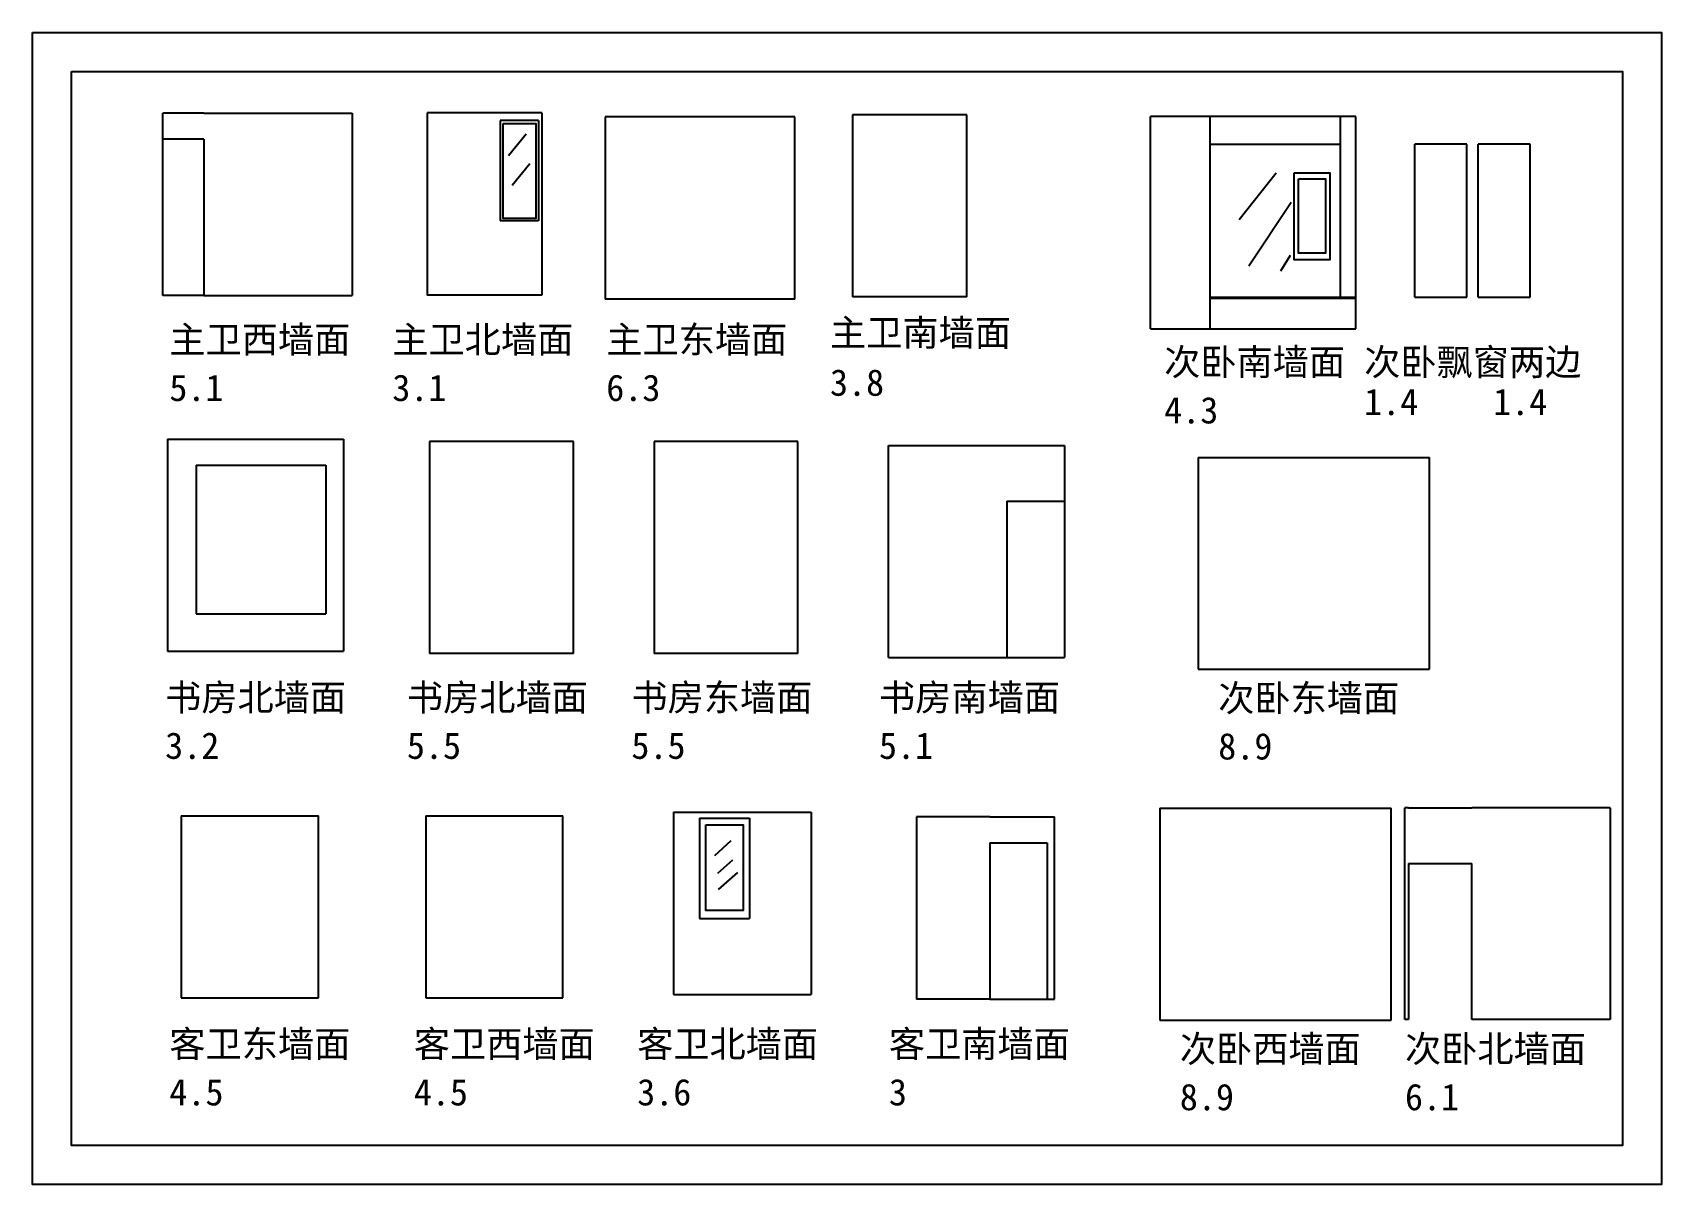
# Model space of a CAD drawing. Header units: millimetres. Extents: x -1666 to 220555, y -7114 to 28673.
# Drawn here: x 132940 to 154844, y -4928 to 10561 of the extents above; entities that cross this region are included whole.
import ezdxf

# ---------------------------------------------------------------- set-up
doc = ezdxf.new("R2010")
doc.units = ezdxf.units.MM
doc.header["$LTSCALE"] = 80
doc.styles.get("Standard").update_dxf_attribs({"font": 'arial.ttf'})

msp = doc.modelspace()

# ---------------------------------------------------------------- texts
at = {"color": 41, "true_color": 0xf4ee51, "char_height": 356.81724, "attachment_point": 1}
for s, insert in [('{\\fSimSun|b0|i0|c134|p2;主卫西墙面}', (134778.837, 6611.26)), ('{\\fSimSun|b0|i0|c134|p2;主卫北墙面}', (137777.158, 6611.26)), ('{\\fSimSun|b0|i0|c134|p2;主卫东墙面}', (140654.427, 6611.26)), ('{\\fSimSun|b0|i0|c134|p2;主卫南墙面}', (143662.675, 6704.007)), ('{\\fSimSun|b0|i0|c134|p2;次卧南墙面}', (148156.315, 6309.834)), ('{\\fSimSun|b0|i0|c134|p2;次卧飘窗两边}', (150845.948, 6309.834)), ('{\\fSimSun|b0|i0|c134|p2;5.1}', (134778.837, 5963.153)), ('{\\fSimSun|b0|i0|c134|p2;3.1}', (137777.158, 5963.153)), ('{\\fSimSun|b0|i0|c134|p2;6.3}', (140654.427, 5963.153)), ('{\\fSimSun|b0|i0|c134|p2;3.8}', (143662.675, 6033.551)), ('{\\fSimSun|b0|i0|c134|p2;1.4}', (150845.948, 5774.18)), ('{\\fSimSun|b0|i0|c134|p2;1.4}', (152580.907, 5774.18)), ('{\\fSimSun|b0|i0|c134|p2;4.3}', (148156.315, 5661.726)), ('{\\fSimSun|b0|i0|c134|p2;书房北墙面}', (134722.673, 1799.3)), ('{\\fSimSun|b0|i0|c134|p2;书房北墙面}', (137973.771, 1799.3)), ('{\\fSimSun|b0|i0|c134|p2;书房东墙面}', (140992.269, 1799.3)), ('{\\fSimSun|b0|i0|c134|p2;书房南墙面}', (144321.857, 1799.3)), ('{\\fSimSun|b0|i0|c134|p2;次卧东墙面}', (148883.75, 1790.526)), ('{\\fSimSun|b0|i0|c134|p2;3.2}', (134722.673, 1151.192)), ('{\\fSimSun|b0|i0|c134|p2;5.5}', (137973.771, 1151.192)), ('{\\fSimSun|b0|i0|c134|p2;5.5}', (140992.269, 1151.192)), ('{\\fSimSun|b0|i0|c134|p2;5.1}', (144321.857, 1151.192)), ('{\\fSimSun|b0|i0|c134|p2;8.9}', (148883.75, 1142.419)), ('{\\fSimSun|b0|i0|c134|p2;客卫东墙面}', (134778.837, -2860.958)), ('{\\fSimSun|b0|i0|c134|p2;客卫西墙面}', (138066.212, -2860.958)), ('{\\fSimSun|b0|i0|c134|p2;客卫北墙面}', (141070.075, -2860.958)), ('{\\fSimSun|b0|i0|c134|p2;客卫南墙面}', (144455.107, -2860.958)), ('{\\fSimSun|b0|i0|c134|p2;次卧西墙面}', (148367.431, -2925.786)), ('{\\fSimSun|b0|i0|c134|p2;次卧北墙面}', (151395.164, -2925.786)), ('{\\fSimSun|b0|i0|c134|p2;4.5}', (134778.837, -3509.065)), ('{\\fSimSun|b0|i0|c134|p2;4.5}', (138066.212, -3509.065)), ('{\\fSimSun|b0|i0|c134|p2;3.6}', (141070.075, -3509.065)), ('{\\fSimSun|b0|i0|c134|p2;3}', (144455.107, -3509.065)), ('{\\fSimSun|b0|i0|c134|p2;8.9}', (148367.431, -3573.893)), ('{\\fSimSun|b0|i0|c134|p2;6.1}', (151395.164, -3573.893))]:
    msp.add_mtext_dynamic_manual_height_columns(s, width=197330.18505, gutter_width=1784.086, heights=[0], dxfattribs=dict(at, insert=insert))

# ---------------------------------------------------------------- linework, layer by layer
at = {"color": 41, "true_color": 0xf4ee51}
for p, q in [((134689.301, 9125.576), (134689.301, 9475.576)), ((135244.301, 9475.576), (134689.301, 9475.576)), ((137239.301, 9475.576), (137239.301, 7025.576)), ((138248.02, 9479.829), (138248.02, 7029.829)), ((139788.02, 9479.829), (138248.02, 9479.829)), ((139788.02, 9479.829), (139788.02, 7029.829)), ((140639.813, 9427.105), (140639.813, 6977.105)), ((143189.813, 6977.105), (143189.813, 9427.105)), ((143964.035, 9455.651), (143964.035, 7005.651)), ((145504.035, 7005.651), (145504.035, 9455.651)), ((147974.953, 6575.823), (147974.953, 9430.823)), ((150734.953, 9430.823), (147974.953, 9430.823)), ((148774.953, 6575.823), (148774.953, 9430.823)), ((150529.953, 7000.823), (150529.953, 9430.823)), ((150734.953, 6575.823), (150734.953, 9430.823)), ((139228.02, 9379.829), (139228.02, 8029.829)), ((139743.02, 9379.829), (139228.02, 9379.829)), ((139338.02, 8909.829), (139578.02, 9199.829)), ((139743.02, 9379.829), (139743.02, 8029.829)), ((135244.301, 9125.576), (134689.301, 9125.576)), ((134689.301, 7025.576), (134689.301, 9125.576)), ((135244.301, 9125.576), (135244.301, 7025.576)), ((148774.953, 9060.823), (150529.953, 9060.823)), ((151527.931, 7000.823), (151527.931, 9060.823)), ((152227.931, 9060.823), (151527.931, 9060.823)), ((152227.931, 7000.823), (152227.931, 9060.823)), ((152378.401, 7000.823), (152378.401, 9060.823)), ((153078.401, 9060.823), (152378.401, 9060.823)), ((153078.401, 7000.823), (153078.401, 9060.823)), ((139388.02, 8509.829), (139628.02, 8799.829)), ((149164.953, 8045.823), (149664.953, 8675.823)), ((149294.953, 7425.823), (149862.687, 8280.687)), ((139743.02, 8029.829), (139228.02, 8029.829)), ((149724.953, 7355.823), (149855.947, 7569.07)), ((135244.301, 7025.576), (134689.301, 7025.576)), ((139788.02, 7029.829), (138248.02, 7029.829)), ((148774.953, 7000.823), (150734.953, 7000.823)), ((148774.953, 6990.823), (150734.953, 6990.823)), ((151527.931, 7000.823), (152227.931, 7000.823)), ((152378.401, 7000.823), (153078.401, 7000.823)), ((147974.953, 6575.823), (150734.953, 6575.823)), ((134753.713, 5094.72), (135138.713, 5094.72)), ((134753.713, 5094.72), (134753.713, 2244.72)), ((135138.713, 5094.72), (136883.713, 5094.72)), ((136883.713, 5094.72), (137118.713, 5094.72)), ((137118.713, 5094.72), (137118.713, 2244.72)), ((140213.221, 5061.238), (138278.221, 5061.238)), ((138278.221, 5061.238), (138278.221, 2211.238)), ((140213.221, 2211.238), (140213.221, 5061.238)), ((143231.72, 5061.238), (141296.72, 5061.238)), ((141296.72, 5061.238), (141296.72, 2211.238)), ((143231.72, 2211.238), (143231.72, 5061.238)), ((144450.851, 2159.419), (144450.851, 5009.419)), ((146040.851, 5009.419), (146815.851, 5009.419)), ((146815.851, 5009.419), (146815.851, 4259.419)), ((148613.427, 4848.468), (148613.427, 1998.468)), ((151723.427, 1998.468), (151723.427, 4848.468)), ((135138.713, 4744.72), (136883.713, 4744.72)), ((135138.713, 4744.72), (135138.713, 2744.72)), ((136883.713, 4744.72), (136883.713, 2744.72)), ((146040.851, 4259.419), (146815.851, 4259.419)), ((146040.851, 4259.419), (146040.851, 2159.419)), ((146815.851, 4259.419), (146815.851, 2159.419)), ((135138.713, 2744.72), (136883.713, 2744.72)), ((134753.713, 2244.72), (135138.713, 2244.72)), ((135138.713, 2244.72), (136883.713, 2244.72)), ((136883.713, 2244.72), (137118.713, 2244.72)), ((140213.221, 2211.238), (138278.221, 2211.238)), ((143231.72, 2211.238), (141296.72, 2211.238)), ((146040.851, 2159.419), (146815.851, 2159.419)), ((134938.98, 29.158), (134938.98, -2420.842)), ((136783.98, -2420.842), (136783.98, 29.158)), ((138226.355, 29.158), (138226.355, -2420.842)), ((140071.355, -2420.842), (140071.355, 29.158)), ((141559.708, 75.975), (141559.708, -2374.025)), ((141559.708, 75.975), (143409.708, 75.975)), ((143409.708, 75.975), (143409.708, -2374.025)), ((144826.16, 14.14), (144826.16, -2435.86)), ((145811.16, 14.14), (146581.16, 14.14)), ((146681.16, -2435.86), (146681.16, 14.14)), ((148097.108, 132.156), (148097.108, -2717.844)), ((151207.108, -2717.844), (151207.108, 132.156)), ((151393.81, -2711.929), (151393.81, 138.071)), ((151443.81, 138.071), (152293.81, 138.071)), ((154153.81, 138.071), (154153.81, -2711.929)), ((141909.708, -4.025), (142579.708, -4.025)), ((141909.708, -4.025), (141909.708, -1354.025)), ((142579.708, -4.025), (142579.708, -1354.025)), ((142114.708, -504.025), (142334.708, -304.025)), ((145811.16, -335.86), (146581.16, -335.86)), ((145811.16, -335.86), (145811.16, -2435.86)), ((146581.16, -335.86), (146581.16, -2435.86)), ((142154.708, -744.025), (142354.708, -564.025)), ((151443.81, -611.929), (152293.81, -611.929)), ((151443.81, -611.929), (151443.81, -2711.929)), ((152293.81, -2711.929), (152293.81, -611.929)), ((142164.708, -964.025), (142424.708, -734.025)), ((141909.708, -1354.025), (142579.708, -1354.025)), ((141559.708, -2374.025), (143409.708, -2374.025)), ((145811.16, -2435.86), (146581.16, -2435.86))]:
    msp.add_line(p, q, dxfattribs=at)
at = {"color": 2, "true_color": 0xf1eb1f}
for p, q in [((135244.301, 9475.576), (137239.301, 9475.576)), ((143189.813, 9427.105), (140639.813, 9427.105)), ((145504.035, 9455.651), (143964.035, 9455.651)), ((135244.301, 7025.576), (137239.301, 7025.576)), ((143189.813, 6977.105), (140639.813, 6977.105)), ((145504.035, 7005.651), (143964.035, 7005.651)), ((144450.851, 5009.419), (146040.851, 5009.419)), ((148613.427, 4848.468), (151723.427, 4848.468)), ((144450.851, 2159.419), (146040.851, 2159.419)), ((148613.427, 1998.468), (151723.427, 1998.468)), ((134938.98, 29.158), (136783.98, 29.158)), ((138226.355, 29.158), (140071.355, 29.158)), ((145811.16, 14.14), (144826.16, 14.14)), ((146581.16, 14.14), (146681.16, 14.14)), ((148097.108, 132.156), (151207.108, 132.156)), ((151443.81, 138.071), (151393.81, 138.071)), ((154153.81, 138.071), (152293.81, 138.071)), ((134938.98, -2420.842), (136783.98, -2420.842)), ((138226.355, -2420.842), (140071.355, -2420.842)), ((145811.16, -2435.86), (144826.16, -2435.86)), ((146581.16, -2435.86), (146681.16, -2435.86)), ((148097.108, -2717.844), (151207.108, -2717.844)), ((151443.81, -2711.929), (151393.81, -2711.929)), ((154153.81, -2711.929), (152293.81, -2711.929))]:
    msp.add_line(p, q, dxfattribs=at)
at = {"color": 41, "true_color": 0xf4ee51}
for points in [[(132939.667, 10561.061), (154843.543, 10561.061), (154843.543, -4928.109), (132939.667, -4928.109)], [(132939.667, 10561.061), (154843.543, 10561.061), (154843.543, -4928.109), (132939.667, -4928.109)], [(133462.252, 10038.476), (154320.958, 10038.476), (154320.958, -4405.524), (133462.252, -4405.524)], [(133462.252, 10038.476), (154320.958, 10038.476), (154320.958, -4405.524), (133462.252, -4405.524)], [(139268.02, 9339.829), (139708.02, 9339.829), (139708.02, 8059.829), (139268.02, 8059.829)], [(149904.953, 8675.823), (150384.953, 8675.823), (150384.953, 7505.823), (149904.953, 7505.823)], [(149964.953, 8595.823), (150324.953, 8595.823), (150324.953, 7595.823), (149964.953, 7595.823)], [(141994.708, -94.025), (142494.708, -94.025), (142494.708, -1244.025), (141994.708, -1244.025)]]:
    msp.add_lwpolyline(points, close=True, dxfattribs=at)

msp.set_redraw_order([(e.dxf.handle, doc.entitydb.next_handle()) for e in msp.query("TEXT MTEXT ATTDEF DIMENSION ARC_DIMENSION")])  # texts and dimensions are drawn at this point

doc.saveas('drawing.dxf')
